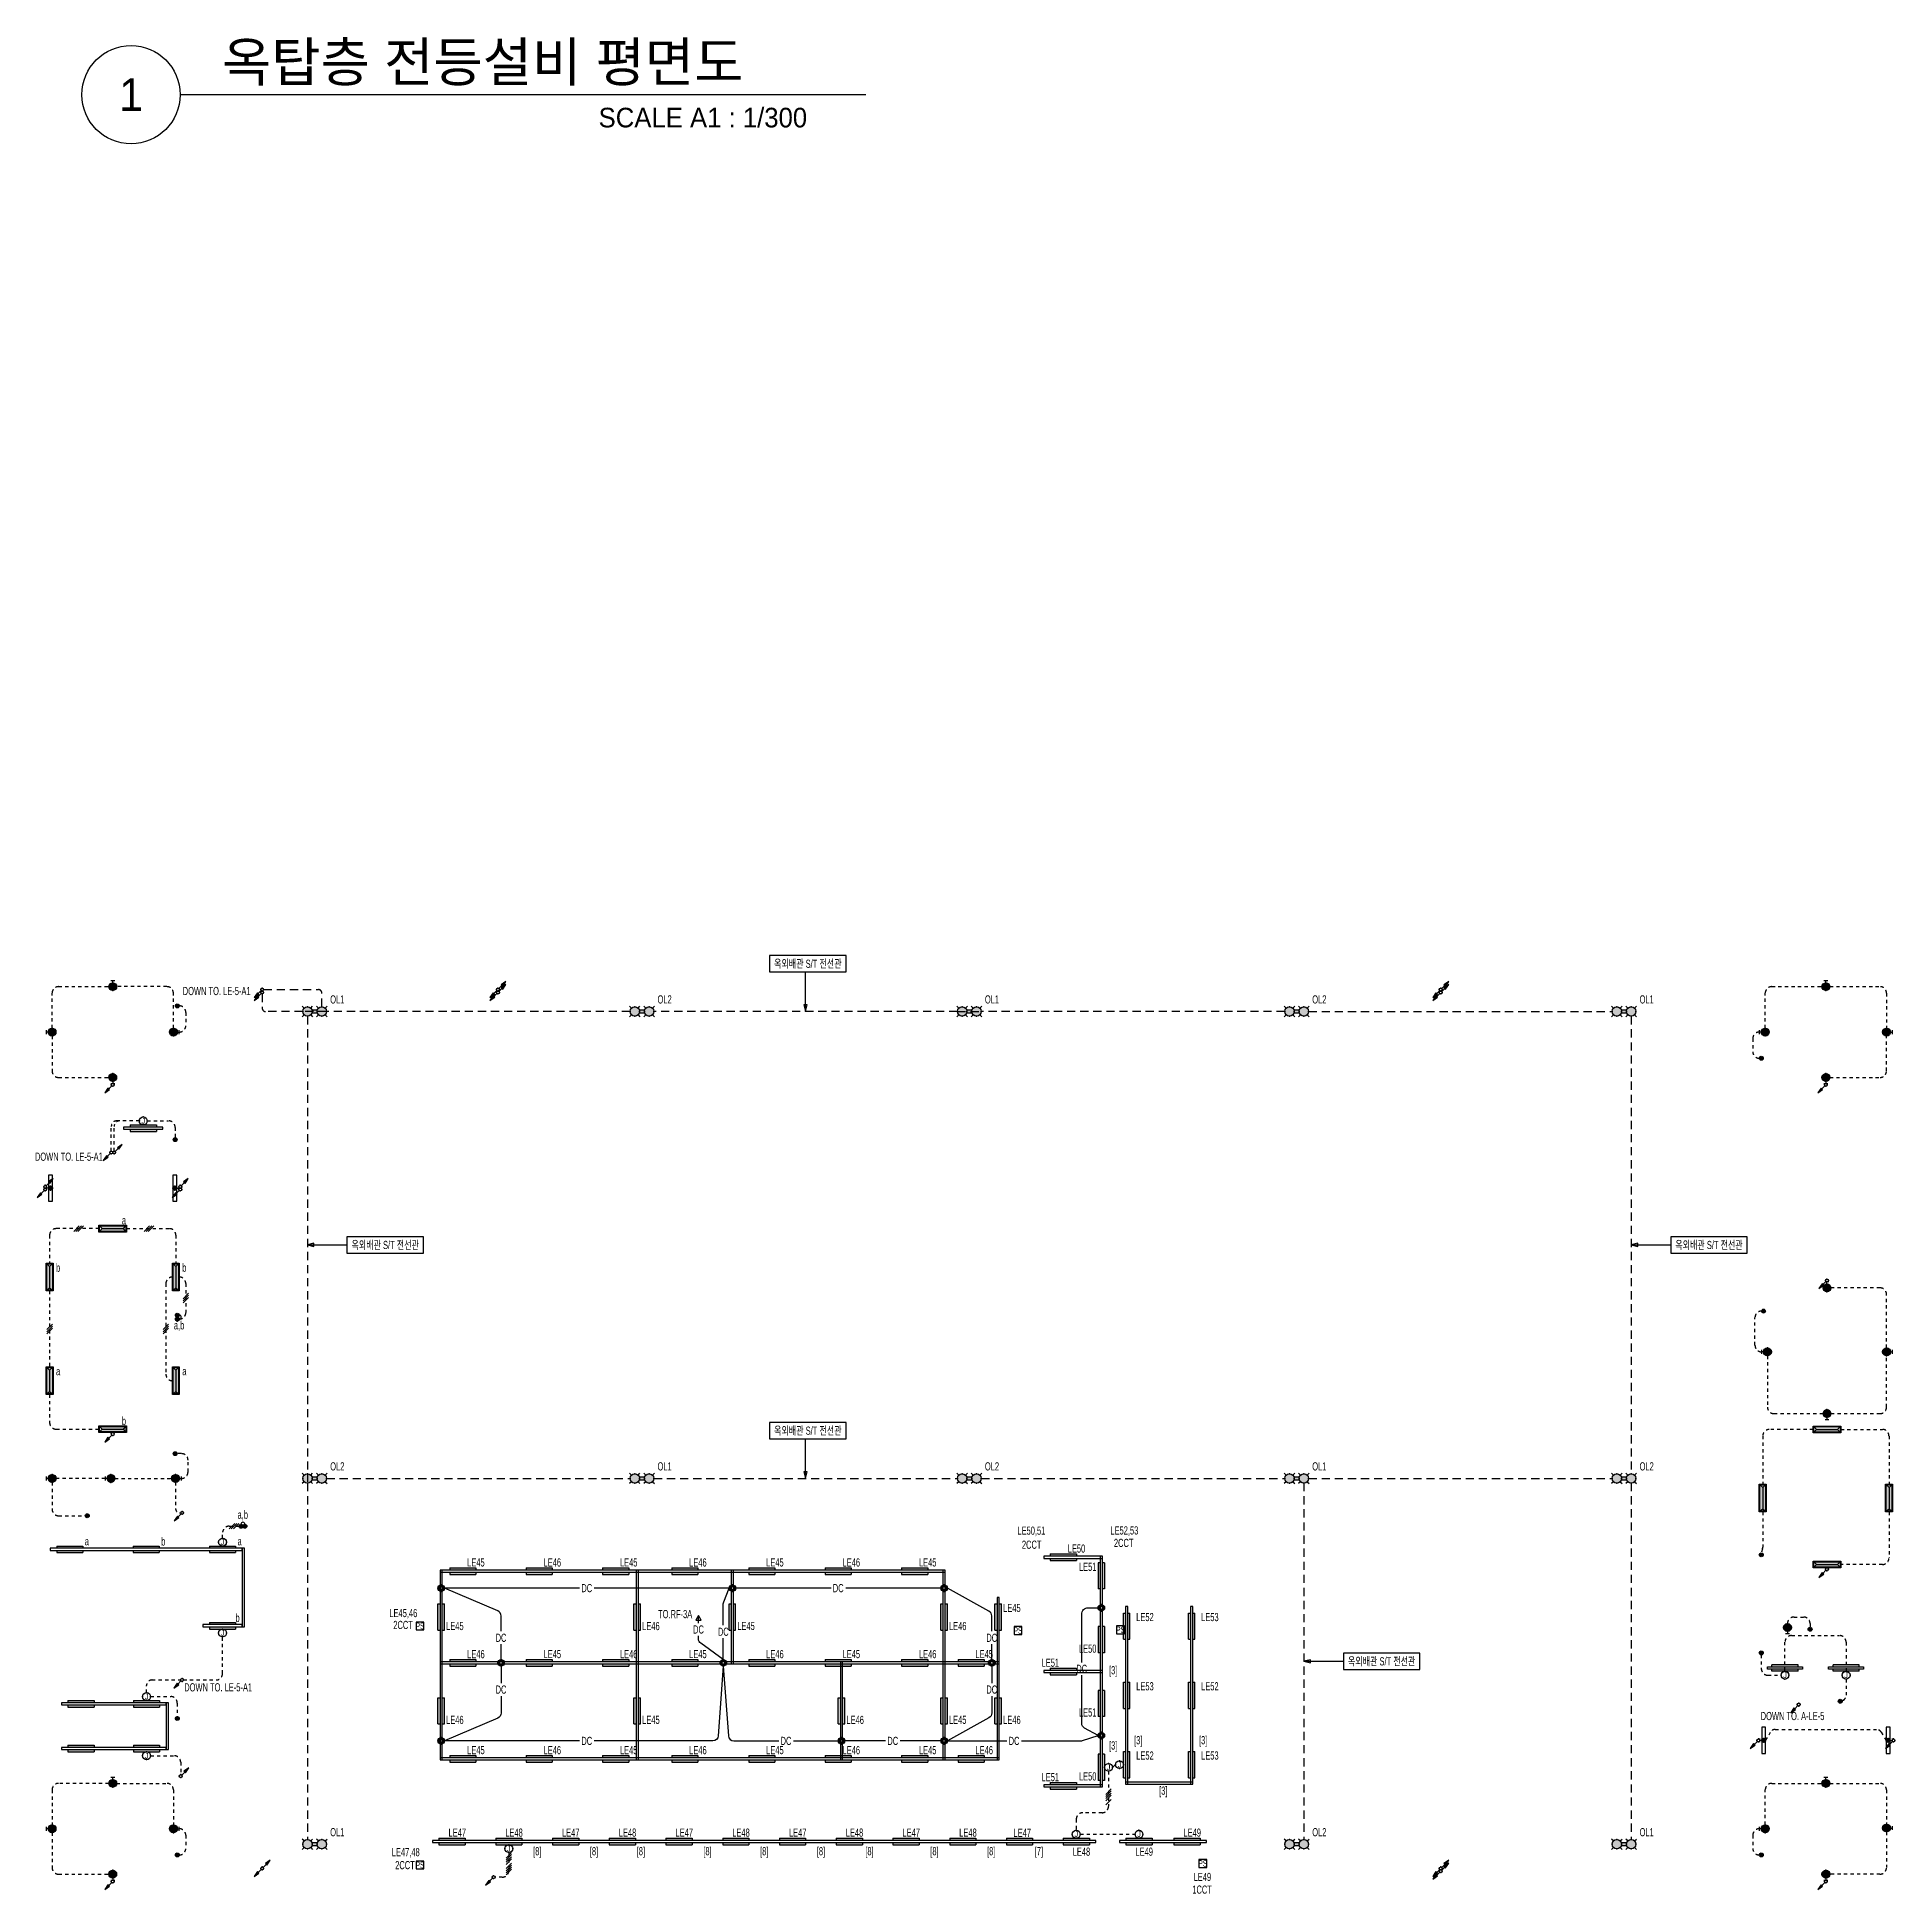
# Model space of a CAD drawing. Header units: millimetres. Extents: x 86947 to 500447, y -530175 to 1059536.
# Drawn here: x 92041 to 177164, y 819673 to 904735 of the extents above; entities that cross this region are included whole.
import ezdxf
from ezdxf.enums import TextEntityAlignment as Align

# ---------------------------------------------------------------- set-up
doc = ezdxf.new("R2010")
doc.units = ezdxf.units.MM
doc.header["$LTSCALE"] = 150
doc.linetypes.add('D1', pattern=[3, 1, -1, 1])
doc.linetypes.add('D2', pattern=[6.5, 2.5, -1.5, 2.5])
for name, color, linetype in [('------03 Lighting Fixture', 3, 'Continuous'), ('------04 Lighting Switch', 2, 'Continuous'), ('------04 Number of Strands (가닥수)', 1, 'Continuous'), ('-----20 General Symbol', 3, 'Continuous'), ('-----22 Embeded in Floor', 4, 'D2'), ('-----23 Concealed or Exposed Wire', 4, 'D1'), ('-----25 Emergency Lighting Embeded Wire in Ceiling or Wall', 1, 'Continuous'), ('-----28 Race Way', 1, 'Continuous'), ('-----29 Indicator', 1, 'Continuous'), ('-----30 Text', 2, 'Continuous'), ('-----41 Drawing Title', 2, 'Continuous')]:
    doc.layers.add(name, color=color, linetype=linetype)
doc.styles.add('ELEC', font='')
doc.styles.get('ELEC').set_extended_font_data('Dotum')

msp = doc.modelspace()

# ---------------------------------------------------------------- texts
at = {"layer": '------04 Lighting Switch', "style": 'ELEC', "width": 0.7}
for s, p in [('OL1', (105793, 860651)), ('OL2', (120793, 860651)), ('OL1', (135793, 860651)), ('OL2', (150793, 860651)), ('OL1', (165793, 860651)), ('a', (96018, 850529)), ('b', (93000, 848367)), ('b', (98785, 848367)), ('a,b', (98544, 845694)), ('a', (93000, 843617)), ('a', (98785, 843617)), ('b', (96018, 841344)), ('OL2', (105793, 839258)), ('OL1', (120793, 839258)), ('OL2', (135793, 839258)), ('OL1', (150793, 839258)), ('OL2', (165793, 839258)), ('a,b', (101463, 837019)), ('a', (94318, 835824)), ('b', (97818, 835824)), ('a', (101318, 835824)), ('LE50', (139666, 835493)), ('LE45', (112146, 834855)), ('LE46', (115646, 834855)), ('LE45', (119146, 834855)), ('LE46', (122317, 834855)), ('LE45', (125847, 834855)), ('LE46', (129347, 834855)), ('LE45', (132847, 834855)), ('LE51', (140178, 834655)), ('b', (101224, 832324)), ('LE45', (136704, 832768)), ('LE52', (142802, 832354)), ('LE53', (145777, 832354)), ('LE45', (111180, 831942)), ('LE46', (120164, 831942)), ('LE45', (124523, 831942)), ('LE46', (134223, 831942)), ('LE46', (112146, 830655)), ('LE45', (115646, 830655)), ('LE46', (119146, 830655)), ('LE45', (122317, 830655)), ('LE46', (125847, 830655)), ('LE45', (129347, 830655)), ('LE46', (132847, 830655)), ('LE45', (135437, 830655)), ('LE50', (140178, 830905)), ('LE51', (138466, 830260)), ('LE53', (142802, 829182)), ('LE52', (145777, 829182)), ('LE46', (111180, 827642)), ('LE45', (120164, 827642)), ('LE46', (129523, 827642)), ('LE45', (134223, 827642)), ('LE46', (136704, 827642)), ('LE51', (140178, 827980)), ('LE45', (112146, 826255)), ('LE46', (115646, 826255)), ('LE45', (119146, 826255)), ('LE46', (122317, 826255)), ('LE45', (125847, 826255)), ('LE46', (129347, 826255)), ('LE45', (132847, 826255)), ('LE46', (135437, 826255)), ('LE52', (142802, 826010)), ('LE53', (145777, 826010)), ('LE51', (138466, 825018)), ('LE50', (140178, 825055)), ('OL1', (105793, 822498)), ('LE47', (111292, 822478)), ('LE48', (113892, 822478)), ('LE47', (116492, 822478)), ('LE48', (119092, 822478)), ('LE47', (121692, 822478)), ('LE48', (124292, 822478)), ('LE47', (126892, 822478)), ('LE48', (129492, 822478)), ('LE47', (132092, 822478)), ('LE48', (134692, 822478)), ('LE47', (137179, 822467)), ('LE49', (144967, 822478)), ('OL2', (150793, 822498)), ('OL1', (165793, 822498)), ('LE48', (139892, 821605)), ('LE49', (142767, 821605))]:
    msp.add_text(s, height=375, dxfattribs=at).set_placement(p, align=Align.MIDDLE)
for s, p in [('LE50,51', (137597, 836313, 0)), ('LE52,53', (141858, 836323, 0)), ('2CCT', (141828, 835750, 0)), ('2CCT', (137612, 835669, 0)), ('LE45,46', (108819, 832537, 0)), ('2CCT', (108809, 831991, 0)), ('LE47,48', (108930, 821583, 0)), ('2CCT', (108896, 820988, 0)), ('LE49', (145434, 820447, 0)), ('1CCT', (145420, 819866, 0))]:
    msp.add_text(s, height=375, dxfattribs=at).set_placement(p, align=Align.MIDDLE_CENTER)
at = {"layer": '-----25 Emergency Lighting Embeded Wire in Ceiling or Wall', "style": 'ELEC', "width": 0.7}
for s, p in [('DC', (117225, 833680)), ('DC', (128747, 833680)), ('TO.RF-3A', (121275, 832490)), ('DC', (122344, 831785)), ('DC', (123482, 831681)), ('DC', (113296, 831404)), ('DC', (135782, 831404)), ('DC', (139904, 829983)), ('DC', (113296, 829031)), ('DC', (135782, 829032)), ('DC', (117225, 826680)), ('DC', (126355, 826680)), ('DC', (131247, 826680)), ('DC', (136805, 826680))]:
    msp.add_text(s, height=375, dxfattribs=at).set_placement(p, align=Align.MIDDLE)
at = {"layer": '-----28 Race Way', "style": 'ELEC', "width": 0.7}
for s, p in [('[3]', (141346, 829869)), ('[3]', (141346, 826424)), ('[3]', (142495, 826665)), ('[3]', (145470, 826665)), ('[3]', (143640, 824354)), ('[8]', (114957, 821580)), ('[8]', (117557, 821580)), ('[8]', (119705, 821580)), ('[8]', (122757, 821580)), ('[8]', (125357, 821580)), ('[8]', (127957, 821580)), ('[8]', (130179, 821580)), ('[8]', (133157, 821580)), ('[8]', (135757, 821580)), ('[7]', (137942, 821580))]:
    msp.add_text(s, height=375, dxfattribs=at).set_placement(p, align=Align.MIDDLE)
at = {"layer": '-----30 Text', "style": 'ELEC', "width": 0.7}
for p in [(127354, 862285), (107988, 849401), (168648, 849401), (127354, 840893), (153648, 830325)]:
    msp.add_text('옥외배관 S/T 전선관', height=375, dxfattribs=at).set_placement(p, align=Align.MIDDLE_CENTER)
at = {"layer": '-----41 Drawing Title', "color": 2, "style": 'ELEC'}
msp.add_text('옥탑층 전등설비 평면도', height=1800, dxfattribs=at).set_placement((100510, 902700))
at = {"layer": '-----41 Drawing Title', "color": 7, "style": 'ELEC'}
msp.add_text('1', height=1500, dxfattribs=at).set_placement((96343, 902100), align=Align.MIDDLE)
at = {"layer": '-----41 Drawing Title', "style": 'ELEC'}
msp.add_text('SCALE A1 : 1/300', height=900, dxfattribs=at).set_placement((127323, 900600), align=Align.RIGHT)
at = {"linetype": 'Continuous', "style": 'ELEC', "width": 0.6}
for s, p in [('DOWN TO. LE-5-A1', (100266, 861036)), ('DOWN TO. LE-5-A1', (93494, 853445)), ('DOWN TO. LE-5-A1', (100335, 829135)), ('DOWN TO. A-LE-5', (172476, 827820))]:
    msp.add_text(s, height=375, dxfattribs=at).set_placement(p, align=Align.MIDDLE)

# ---------------------------------------------------------------- blocks, each defined once
blk = doc.blocks.new('D01')
at = {"linetype": 'Continuous'}
blk.add_circle((0, 0), 150, dxfattribs=at)
for p in [(-150, 0), (0, 150), (150, 0), (0, -150)]:
    blk.add_point(p)
blk = doc.blocks.new('E01')
h = blk.add_hatch(color=256)
edge = h.paths.add_edge_path(flags=17)
edge.add_arc((0, 0), 75, 0, 360)
edge = h.paths.add_edge_path()
edge.add_arc((0, 0), 150, 0, 360)
blk.add_blockref('D01', (0, 0))
at = {"xscale": 0.5, "yscale": 0.5, "zscale": 0.5}
blk.add_blockref('D01', (0, 0), dxfattribs=at)
blk = doc.blocks.new('*U12')
h = blk.add_hatch(color=256)
edge = h.paths.add_edge_path()
edge.add_arc((0, -75), 75, 0, 360)
blk.add_circle((0, -75), 75)
blk = doc.blocks.new('*U13')
h = blk.add_hatch(color=256)
edge = h.paths.add_edge_path()
edge.add_arc((-75, -75), 75, 0, 360)
h = blk.add_hatch(color=256)
edge = h.paths.add_edge_path()
edge.add_arc((75, -75), 75, 0, 360)
for centre in [(-75, -75), (75, -75)]:
    blk.add_circle(centre, 75)
blk.add_arc((0, 0), 75, 0, 180)
blk.add_point((150, -75))
blk = doc.blocks.new('벽부 비상등')
h = blk.add_hatch(color=0)
h.dxf.hatch_style = 1
h.paths.add_polyline_path([(0, 488), (-128, 600), (-128, -600), (0, -488)])
h = blk.add_hatch(color=0)
h.dxf.hatch_style = 1
h.paths.add_polyline_path([(128, 600), (0, 488), (0, -488), (128, -600)])
at = {"color": 1}
for p, q in [((-128, 600), (0, 488)), ((0, 488), (128, 600)), ((0, -488), (0, 488)), ((-128, -600), (0, -488)), ((0, -488), (128, -600))]:
    blk.add_line(p, q, dxfattribs=at)
blk.add_lwpolyline([(158, -630), (158, 630), (-158, 630), (-158, -630)], close=True)
blk.add_lwpolyline([(128, -600), (128, 600), (-128, 600), (-128, -600)], close=True, dxfattribs=at)
blk = doc.blocks.new('D06')
for p, q in [((-75, 0), (0, 0)), ((0, -75), (0, 75))]:
    blk.add_line(p, q)
at = {"linetype": 'Continuous'}
blk.add_circle((-225, 0), 150, dxfattribs=at)
for p in [(-375, 0), (-225, 150), (-75, 0), (-225, -150)]:
    blk.add_point(p)
blk = doc.blocks.new('E06')
blk.add_hatch(color=256).paths.add_polyline_path([(-75, 0, 1), (-375, 0, 1)])
blk.add_blockref('D06', (0, 0))
blk = doc.blocks.new('E17')
h = blk.add_hatch(color=256)
h.paths.add_polyline_path([(600, 100), (-600, 100), (-600, 0), (600, 0)])
h.paths.add_polyline_path([(600, -100), (-600, -100), (-600, -200), (600, -200)])
for p, q in [((-600, 100), (600, 100)), ((-600, 100), (-600, 0)), ((600, 100), (600, 0)), ((600, 100), (600, 0)), ((-600, -100), (-600, -200)), ((-600, -200), (600, -200)), ((600, -100), (600, -200))]:
    blk.add_line(p, q)
blk = doc.blocks.new('O04')
blk.add_circle((0, 0), 150)
for p in [(-150, 0), (0, 150), (150, 0), (0, -150)]:
    blk.add_point(p)
at = {"style": 'ELEC'}
blk.add_text('J', height=214, dxfattribs=at).set_placement((0, 0), align=Align.MIDDLE)
blk = doc.blocks.new('O01')
blk.add_hatch(color=256).paths.add_polyline_path([(-149, -218), (-218, -149), (-368, -368)])
blk.add_line((-46, -46), (-184, -184))
blk.add_lwpolyline([(-368, -368), (-149, -218), (-218, -149), (-368, -368)])
blk.add_circle((0, 0), 65)
for p in [(-65, 0), (-65, 0), (0, 65), (0, 65), (65, 0), (65, 0), (0, -65), (0, -65)]:
    blk.add_point(p)
blk = doc.blocks.new('*U44')
at = {"color": 0}
for p, q in [((-186, -106), (26, 106)), ((-106, -106), (106, 106)), ((-26, -106), (186, 106))]:
    blk.add_line(p, q, dxfattribs=at)
blk = doc.blocks.new('*U45')
at = {"color": 0}
for p, q in [((-426, -106), (-214, 106)), ((-346, -106), (-134, 106)), ((-266, -106), (-54, 106)), ((-186, -106), (26, 106)), ((-26, -106), (186, 106)), ((54, -106), (266, 106)), ((134, -106), (346, 106)), ((214, -106), (426, 106))]:
    blk.add_line(p, q, dxfattribs=at)
blk = doc.blocks.new('*U46')
at = {"color": 0}
for p, q in [((-306, -106), (-94, 106)), ((-226, -106), (-14, 106)), ((-146, -106), (66, 106)), ((-66, -106), (146, 106)), ((94, -106), (306, 106))]:
    blk.add_line(p, q, dxfattribs=at)
blk = doc.blocks.new('D12')
at = {"linetype": 'Continuous'}
blk.add_lwpolyline([(600, -90), (600, 90), (-600, 90), (-600, -90)], close=True, dxfattribs=at)
blk.add_circle((0, 0), 90, dxfattribs=at)
for p in [(-90, 0), (0, 90), (90, 0), (0, -90)]:
    blk.add_point(p)
blk = doc.blocks.new('E13')
at = {"layer": '------03 Lighting Fixture'}
blk.add_hatch(color=256, dxfattribs=at).paths.add_polyline_path([(-90, 180, 1), (90, 180, 1)])
for p, q in [((90, 0), (-90, 0)), ((0, 90), (0, 0))]:
    blk.add_line(p, q, dxfattribs=at)
blk.add_blockref('D12', (0, 180), dxfattribs=at)
blk = doc.blocks.new('LED투광등')
h = blk.add_hatch(color=256)
h.dxf.hatch_style = 1
edge = h.paths.add_edge_path()
edge.add_arc((-275, 0), 180, 0, 360)
edge = h.paths.add_edge_path()
edge.add_arc((275, 0), 180, 0, 360)
edge = h.paths.add_edge_path()
edge.add_line((-102, -50), (102, -50))
edge.add_line((102, 50), (-102, 50))
for p, q in [((-402, 127), (-475, 200)), ((-148, 127), (-75, 200)), ((148, 127), (75, 200)), ((402, 127), (475, 200)), ((-402, -127), (-475, -200)), ((-148, -127), (-75, -200)), ((148, -127), (75, -200)), ((402, -127), (475, -200))]:
    blk.add_line(p, q)
for points in [[(102, 50), (-102, 50)], [(-102, -50), (102, -50)]]:
    blk.add_lwpolyline(points)
at = {"linetype": 'Continuous'}
for centre in [(-275, 0), (275, 0)]:
    blk.add_circle(centre, 180, dxfattribs=at)
for p in [(-455, 0), (-275, 180), (-95, 0), (95, 0), (275, 180), (455, 0), (-275, -180), (275, -180)]:
    blk.add_point(p)
blk = doc.blocks.new('O07')
blk.add_lwpolyline([(0, -100), (173, 0), (0, 100)], close=True)
blk = doc.blocks.new('*U15')
blk.add_lwpolyline([(150, 0), (-150, 0), (-150, -300), (150, -300)], close=True)
at = {"style": 'ELEC', "width": 0.6}
blk.add_text('PS', height=250, dxfattribs=at).set_placement((0, -150), align=Align.MIDDLE)

# ---------------------------------------------------------------- linework, layer by layer
at = {"layer": '-----22 Embeded in Floor'}
for p, q in [((102354, 860905), (102354, 860248)), ((102419, 861100), (104934, 861100)), ((105084, 860314), (105084, 860950)), ((104208, 860098), (102504, 860098)), ((105300, 860098), (104208, 860098)), ((104424, 859882), (104424, 838921)), ((119208, 860098), (105300, 860098)), ((134208, 860098), (120300, 860098)), ((134208, 860098), (135300, 860098)), ((149208, 860098), (135300, 860098)), ((150300, 860098), (164208, 860098)), ((165084, 859882), (165084, 838921)), ((104424, 838921), (104424, 838489)), ((104424, 838489), (104424, 822161)), ((105300, 838705), (119208, 838705)), ((120300, 838705), (134208, 838705)), ((135300, 838705), (149208, 838705)), ((150084, 838489), (150084, 822161)), ((150300, 838705), (164208, 838705)), ((165084, 838489), (165084, 822161))]:
    msp.add_line(p, q, dxfattribs=at)
for centre, start, end in [((104934, 860950), 0, 90), ((102504, 860248), 180, 270)]:
    msp.add_arc(centre, 150, start, end, dxfattribs=at)
at = {"layer": '-----23 Concealed or Exposed Wire'}
msp.add_line((141314, 825468), (141456, 825591), dxfattribs=at)
for points in [[(92724, 859335), (92724, 860935, -0.414214), (93024, 861235), (95324, 861235)], [(98284, 859335), (98284, 860935, 0.414214), (97984, 861235), (95684, 861235)], [(171224, 859335), (171224, 860935, -0.414214), (171524, 861235), (173824, 861235)], [(174184, 861235), (176484, 861235, -0.414214), (176784, 860935), (176784, 859335)], [(98554, 860355, -0.414214), (98854, 860055), (98854, 859455, -0.414214), (98554, 859155)], [(92724, 858975), (92724, 857375, 0.414214), (93024, 857075), (95324, 857075)], [(170954, 859155, 0.414214), (170654, 858855), (170654, 858255, 0.414214), (170954, 857955), (170954, 857955)], [(174184, 857075), (176484, 857075, 0.414214), (176784, 857375), (176784, 858975)], [(96724, 855085), (95689, 855085, 0.414214), (95439, 854835)], [(95569, 853705), (95569, 854835, -0.414214), (95819, 855085)], [(97084, 855085), (98064, 855085, -0.414214), (98364, 854785), (98364, 854315)], [(94874, 850148), (92911, 850148, 0.414214), (92611, 849848), (92611, 848560)], [(96134, 850148), (98096, 850148, -0.414214), (98396, 849848), (98396, 848560)], [(98239, 847930, 0.414214), (97939, 847630), (97939, 843480, 0.414214), (98239, 843180), (98239, 843180)], [(98554, 847930, -0.414214), (98854, 847630), (98854, 846305, -0.414214), (98554, 846005), (98554, 846005)], [(176784, 844685), (176784, 847135, 0.414214), (176484, 847435), (174234, 847435)], [(171054, 844505, -0.414214), (170754, 844805), (170754, 846070, -0.414214), (171054, 846370)], [(171324, 844325), (171324, 841975, 0.414214), (171624, 841675), (173874, 841675)], [(174234, 841675), (176484, 841675, 0.414214), (176784, 841975), (176784, 844325)], [(92611, 842550), (92611, 841263, 0.414214), (92911, 840963), (94874, 840963)], [(173424, 840948), (171411, 840948, 0.414214), (171111, 840648), (171111, 838435)], [(174684, 840948), (176596, 840948, -0.414214), (176896, 840648), (176896, 838435)], [(98654, 838705, 0.414214), (98954, 839005), (98954, 839540, 0.414214), (98654, 839840), (98454, 839840)], [(92724, 838525), (92724, 837295, 0.414214), (93024, 836995), (94244, 836995)], [(98384, 838525), (98384, 837325, 0.414214), (98584, 837125), (98624, 837125)], [(171111, 837175), (171111, 835561, -0.07419), (171098, 835473), (171044, 835295)], [(176896, 837175), (176896, 835063, -0.414214), (176596, 834763), (174684, 834763)], [(100537, 835965), (100537, 836215, -0.414214), (100837, 836515), (101289, 836515)], [(172244, 832055, -0.414214), (172544, 832355), (172979, 832355, -0.414214), (173279, 832055), (173279, 831885)], [(98743, 829470), (100237, 829470, 0.414214), (100537, 829770), (100537, 831445)], [(172130, 829870), (172130, 831205, -0.414214), (172430, 831505), (174630, 831505, -0.414214), (174930, 831205), (174930, 829870)], [(171044, 830623), (171044, 829990, 0.414214), (171344, 829690), (171950, 829690)], [(97054, 828890), (97054, 829220, -0.414214), (97304, 829470), (98613, 829470)], [(174930, 829510), (174930, 828780, -0.235536), (174811, 828540), (174751, 828495)], [(97234, 828710), (98164, 828710, -0.414214), (98464, 828410), (98464, 827795)], [(171244, 826705), (171471, 827084, -0.263447), (171685, 827205), (176322, 827205, -0.263447), (176536, 827084), (176764, 826705)], [(97234, 826000), (98319, 826000, -0.414214), (98619, 825700), (98619, 825135)], [(141134, 825288), (141134, 823688, -0.414214), (140834, 823388), (139954, 823388, 0.414214), (139654, 823088), (139654, 822583)], [(95324, 824735), (93024, 824735, 0.414214), (92724, 824435), (92724, 822835)], [(95684, 824735), (97984, 824735, -0.414214), (98284, 824435), (98284, 822835)], [(171224, 822835), (171224, 824435, -0.414214), (171524, 824735), (173824, 824735)], [(174184, 824735), (176481, 824735, -0.414214), (176781, 824435), (176781, 822868)], [(92724, 822475), (92724, 820875, 0.414214), (93024, 820575), (95324, 820575)], [(98554, 822655, -0.414214), (98854, 822355), (98854, 821755, -0.414214), (98554, 821455)], [(170954, 822655, 0.414214), (170654, 822355), (170654, 821755, 0.414214), (170954, 821455), (170954, 821455)], [(176781, 822508), (176781, 820875, -0.414214), (176481, 820575), (174184, 820575)], [(113654, 821563), (113654, 820739, -0.414214), (113354, 820439), (113023, 820439)]]:
    msp.add_lwpolyline(points, format="xyb", dxfattribs=at)
for points in [[(95439, 853705), (95439, 854870)], [(92611, 847300), (92611, 843810)], [(95154, 838705), (92904, 838705)], [(95604, 838705), (98204, 838705)], [(139834, 822403), (142349, 822403)]]:
    msp.add_lwpolyline(points, dxfattribs=at)
at = {"layer": '-----25 Emergency Lighting Embeded Wire in Ceiling or Wall'}
for p, q in [((116897, 833680), (110704, 833680)), ((123747, 833680), (117568, 833680)), ((128418, 833680), (124047, 833680)), ((133447, 833680), (129090, 833680)), ((116897, 826680), (110704, 826680)), ((126699, 826680), (128747, 826680)), ((130918, 826680), (129047, 826680)), ((133447, 826680), (131590, 826680))]:
    msp.add_line(p, q, dxfattribs=at)
at = {"layer": '-----25 Emergency Lighting Embeded Wire in Ceiling or Wall', "elevation": 0}
for points in [[(113296, 831701), (113296, 832404, 0.299944), (113144, 832633), (110704, 833680)], [(123482, 831977), (123482, 832956, -0.093517), (123499, 833047), (123747, 833680)], [(123482, 830105), (123249, 826912, -0.39303), (122999, 826680), (117568, 826680)], [(123482, 830105), (123715, 826912, 0.39303), (123964, 826680), (126027, 826680)], [(113296, 828734), (113296, 827957, -0.299944), (113144, 827727), (110704, 826680)]]:
    msp.add_lwpolyline(points, format="xyb", dxfattribs=at)
at = {"layer": '-----25 Emergency Lighting Embeded Wire in Ceiling or Wall'}
for points in [[(135782, 831700), (135782, 832402, 0.272373), (135654, 832621), (133747, 833680)], [(139904, 830279), (139904, 832480, -0.414214), (140204, 832780), (140654, 832780)], [(123482, 830405), (122447, 831150, -0.241237), (122344, 831353), (122344, 831488)], [(140654, 826930), (140035, 827265, -0.275301), (139904, 827485), (139904, 829686)], [(135782, 828735), (135782, 827958, -0.272373), (135654, 827739), (133747, 826680)], [(137148, 826680), (139863, 826680, 0.080611), (139942, 826693), (140654, 826930)]]:
    msp.add_lwpolyline(points, format="xyb", dxfattribs=at)
for points in [[(122344, 832081), (122344, 832425)], [(135782, 830405), (135782, 831107)], [(135782, 830105), (135782, 829328)], [(133747, 826680), (136477, 826680)]]:
    msp.add_lwpolyline(points, dxfattribs=at)
at = {"layer": '-----25 Emergency Lighting Embeded Wire in Ceiling or Wall', "elevation": 0}
for points in [[(113296, 830405), (113296, 831108)], [(123482, 830405), (123482, 831384)], [(113296, 830105), (113296, 829327)]]:
    msp.add_lwpolyline(points, dxfattribs=at)
at = {"layer": '-----28 Race Way', "elevation": 0}
for points in [[(96004, 854705), (97804, 854705), (97804, 854805), (96004, 854805)], [(92637, 835405), (101437, 835405), (101437, 835505), (92637, 835505)], [(101437, 835505), (101437, 831905), (101537, 831905), (101537, 835505)], [(138166, 835043), (140854, 835043), (140854, 835143), (138166, 835143)], [(140754, 835143), (140754, 824568), (140854, 824568), (140854, 835143)], [(110504, 834505), (110504, 825805), (110604, 825805), (110604, 834505)], [(110504, 834405), (133647, 834405), (133647, 834505), (110504, 834505)], [(119488, 834505), (119488, 825805), (119588, 825805), (119588, 834505)], [(123847, 834505), (123847, 830205), (123947, 830205), (123947, 834505)], [(133547, 834505), (133547, 825805), (133647, 825805), (133647, 834505)], [(136028, 833255), (136028, 825805), (136128, 825805), (136128, 833255)], [(141916, 832834), (141916, 824691), (142016, 824691), (142016, 832834)], [(144891, 832834), (144891, 824691), (144991, 824691), (144991, 832834)], [(99637, 831905), (101437, 831905), (101437, 832005), (99637, 832005)], [(110504, 830205), (136128, 830205), (136128, 830305), (110504, 830305)], [(128847, 830305), (128847, 825805), (128947, 825805), (128947, 830305)], [(138166, 829810), (140854, 829810), (140854, 829910), (138166, 829910)], [(93154, 828330), (97954, 828330), (97954, 828430), (93154, 828430)], [(97954, 828430), (97954, 826280), (98054, 826280), (98054, 828430)], [(93154, 826280), (97954, 826280), (97954, 826380), (93154, 826380)], [(110504, 825805), (136128, 825805), (136128, 825905), (110504, 825905)], [(138166, 824568), (140854, 824568), (140854, 824668), (138166, 824668)], [(141916, 824691), (144991, 824691), (144991, 824791), (141916, 824791)], [(110154, 822023), (140554, 822023), (140554, 822123), (110154, 822123)]]:
    msp.add_lwpolyline(points, close=True, dxfattribs=at)
at = {"layer": '-----28 Race Way'}
for points in [[(171330, 830070), (172930, 830070), (172930, 829970), (171330, 829970)], [(174130, 830070), (175730, 830070), (175730, 829970), (174130, 829970)], [(145629, 822123), (141629, 822123), (141629, 822023), (145629, 822023)]]:
    msp.add_lwpolyline(points, close=True, dxfattribs=at)
at = {"layer": '-----29 Indicator', "color": 1}
for p, q in [((127254, 860098), (127254, 861910)), ((127329, 860398), (127179, 860398)), ((127179, 860398), (127254, 860098)), ((127254, 860098), (127329, 860398)), ((104724, 849476), (104424, 849401)), ((104424, 849401), (104724, 849326)), ((104424, 849401), (106237, 849401)), ((104724, 849326), (104724, 849476)), ((165384, 849476), (165084, 849401)), ((165084, 849401), (165384, 849326)), ((165084, 849401), (166897, 849401)), ((165384, 849326), (165384, 849476)), ((127254, 838705), (127254, 840518)), ((127329, 839005), (127179, 839005)), ((127179, 839005), (127254, 838705)), ((127254, 838705), (127329, 839005)), ((150384, 830400), (150084, 830325)), ((150084, 830325), (150384, 830250)), ((150084, 830325), (151897, 830325)), ((150384, 830250), (150384, 830400))]:
    msp.add_line(p, q, dxfattribs=at)
for points in [[(125602, 862660), (125602, 861910), (129105, 861910), (129105, 862660)], [(106237, 849776), (106237, 849026), (109739, 849026), (109739, 849776)], [(166897, 849776), (166897, 849026), (170399, 849026), (170399, 849776)], [(125602, 841268), (125602, 840518), (129105, 840518), (129105, 841268)], [(151897, 830700), (151897, 829950), (155399, 829950), (155399, 830700)]]:
    msp.add_lwpolyline(points, close=True, dxfattribs=at)
at = {"layer": '-----41 Drawing Title', "color": 7}
msp.add_line((130007, 902100), (98593, 902100), dxfattribs=at)
msp.add_circle((96343, 902100), 2250, dxfattribs=at)

# ---------------------------------------------------------------- block references
at = {"layer": '------03 Lighting Fixture', "xscale": 1.2, "yscale": 1.2, "zscale": 1.2}
for p, rotation in [((95504, 861505), 89.99999999999999), ((174004, 861505), 90), ((92454, 859155), 180), ((170954, 859155), 180), ((95504, 856805), 270), ((174004, 856805), 270), ((174054, 847705), 90), ((171054, 844505), 180), ((174054, 841405), 270), ((92454, 838705), 180), ((95154, 838705), 180), ((172244, 831605), 270), ((95504, 825005), 89.99999999999997), ((174004, 825005), 90), ((92454, 822655), 180), ((170954, 822655), 180), ((95504, 820305), 270), ((174004, 820305), 270)]:
    msp.add_blockref('E06', p, dxfattribs=dict(at, rotation=rotation))
for name, p in [('LED투광등', (104754, 860098)), ('LED투광등', (119754, 860098)), ('LED투광등', (134754, 860098)), ('LED투광등', (149754, 860098)), ('LED투광등', (164754, 860098)), ('E06', (98554, 859155)), ('E06', (177054, 859155)), ('E06', (177054, 844505)), ('E06', (98654, 838705)), ('LED투광등', (104754, 838705)), ('LED투광등', (119754, 838705)), ('LED투광등', (134754, 838705)), ('LED투광등', (149754, 838705)), ('LED투광등', (164754, 838705)), ('E06', (98554, 822655)), ('E06', (177051, 822688)), ('LED투광등', (104754, 821945)), ('LED투광등', (149754, 821945)), ('LED투광등', (164754, 821945))]:
    msp.add_blockref(name, p, dxfattribs=at)
at = {"layer": '------03 Lighting Fixture', "color": 3}
for p in [(96904, 854805), (93537, 835505), (97037, 835505), (100537, 835505), (139066, 835143), (111546, 834505), (115046, 834505), (118546, 834505), (121717, 834505), (125247, 834505), (128747, 834505), (132247, 834505), (100537, 832005), (111546, 830305), (115046, 830305), (118546, 830305), (121717, 830305), (125247, 830305), (128747, 830305), (132247, 830305), (134837, 830305), (139066, 829910), (94054, 828430), (97054, 828430), (94054, 826380), (97054, 826380), (111546, 825905), (115046, 825905), (118546, 825905), (121717, 825905), (125247, 825905), (128747, 825905), (132247, 825905), (134837, 825905), (139066, 824668), (111054, 822123), (113654, 822123), (116254, 822123), (118854, 822123), (121454, 822123), (124054, 822123), (126654, 822123), (129254, 822123), (131854, 822123), (134454, 822123), (137054, 822123), (139654, 822123), (142529, 822123), (144729, 822123)]:
    msp.add_blockref('E17', p, dxfattribs=at)
at = {"layer": '------03 Lighting Fixture'}
for p, rotation in [((92474, 852005), 270), ((98534, 852005), 89.99999999999999), ((170974, 826705), 270), ((177034, 826705), 89.99999999999999)]:
    msp.add_blockref('E13', p, dxfattribs=dict(at, rotation=rotation))
at = {"layer": '------03 Lighting Fixture', "xscale": -1}
for p, rotation in [((95504, 850148), 270), ((92611, 847930), 180), ((98396, 847930), 180), ((92611, 843180), 180), ((98396, 843180), 180), ((95504, 840963), 270), ((174054, 840948), 270), ((171111, 837805), 180), ((176896, 837805), 180), ((174054, 834763), 270)]:
    msp.add_blockref('벽부 비상등', p, dxfattribs=dict(at, rotation=rotation))
at = {"layer": '------03 Lighting Fixture', "color": 3}
for p, rotation in [((140854, 834243), 270), ((110504, 832355), 89.99999999999999), ((119488, 832355), 89.99999999999999), ((123847, 832355), 89.99999999999999), ((133547, 832355), 89.99999999999999), ((136028, 832355), 89.99999999999999), ((141916, 831934), 90), ((144891, 831934), 90), ((140854, 831318), 270), ((172130, 829970), 180), ((174930, 829970), 180), ((141916, 828763), 90), ((144891, 828763), 90), ((110504, 828055), 89.99999999999999), ((119488, 828055), 89.99999999999999), ((128847, 828055), 89.99999999999999), ((133547, 828055), 89.99999999999999), ((136028, 828055), 89.99999999999999), ((140854, 828393), 270), ((140854, 825468), 270), ((141916, 825591), 90), ((144891, 825591), 90)]:
    msp.add_blockref('E17', p, dxfattribs=dict(at, rotation=rotation))
at = {"layer": '------03 Lighting Fixture'}
for p in [(110554, 833680), (123897, 833680), (133597, 833680), (140804, 832780), (113296, 830255), (123482, 830255), (135782, 830255), (110554, 826680), (128897, 826680), (133597, 826680), (140804, 826930)]:
    msp.add_blockref('E01', p, dxfattribs=at)
at = {"layer": '------04 Lighting Switch', "xscale": 1.2, "yscale": 1.2, "zscale": 1.2}
for name, p, rotation in [('*U12', (98554, 860355), 270), ('*U12', (170954, 857955), 89.99999999999999), ('*U12', (98454, 854225), 270), ('*U13', (98554, 846095), 270), ('*U12', (171054, 846370), 89.99999999999999), ('*U12', (98454, 839840), 270), ('*U12', (94334, 836905), 180), ('*U12', (170954, 835205), 89.99999999999999), ('*U12', (173279, 831705), 180), ('*U12', (170954, 830713), 89.99999999999999), ('*U12', (174661, 828405), 180), ('*U12', (98554, 827705), 269.9999999999999), ('*U12', (98554, 821455), 269.9999999999999), ('*U12', (170954, 821455), 89.99999999999999)]:
    msp.add_blockref(name, p, dxfattribs=dict(at, rotation=rotation))
for name, p in [('*U13', (101469, 836605)), ('*U15', (109584, 832125)), ('*U15', (136984, 831915)), ('*U15', (141684, 831950)), ('*U15', (109584, 821175)), ('*U15', (145454, 821247))]:
    msp.add_blockref(name, p, dxfattribs=at)
at = {"layer": '------04 Number of Strands (가닥수)', "xscale": 1.2, "yscale": 1.2, "zscale": 1.2}
for p in [(93942, 850148), (97165, 850148), (101063, 836515)]:
    msp.add_blockref('*U44', p, dxfattribs=at)
at = {"layer": '------04 Number of Strands (가닥수)', "xscale": -1.2, "yscale": 1.2, "zscale": 1.2, "rotation": 90}
for name, p in [('*U44', (98854, 846968)), ('*U44', (92611, 845555)), ('*U44', (97939, 845555)), ('*U46', (141134, 824114)), ('*U45', (113654, 821053))]:
    msp.add_blockref(name, p, dxfattribs=at)
at = {"layer": '-----20 General Symbol', "rotation": 180}
for p in [(113154, 861100), (156354, 861100), (113154, 860970), (156354, 860970), (95569, 853640), (92409, 852070), (98599, 852070), (98619, 825070), (102354, 820840), (156354, 820840), (156354, 820710)]:
    msp.add_blockref('O01', p, dxfattribs=at)
at = {"layer": '-----20 General Symbol'}
for p in [(102354, 861100), (102354, 860970), (113154, 861100), (113154, 860970), (156354, 861100), (156354, 860970), (95504, 856740), (174004, 856740), (95439, 853640), (92409, 851940), (98599, 851940), (174054, 847770), (95504, 840740), (98689, 837125), (174054, 834540), (98678, 829470), (172759, 828340), (170909, 826705), (177099, 826705), (102354, 820840), (156354, 820840), (156354, 820710), (95504, 820240), (112958, 820439), (174004, 820240)]:
    msp.add_blockref('O01', p, dxfattribs=at)
at = {"layer": '-----20 General Symbol', "xscale": 1.2, "yscale": 1.2, "zscale": 1.2}
for p in [(96904, 855085), (100537, 835785), (100537, 831625), (172130, 829690), (174930, 829690), (97054, 828710), (97054, 826000), (141636, 825591), (141134, 825468), (139654, 822403), (142529, 822403), (113654, 821743)]:
    msp.add_blockref('O04', p, dxfattribs=at)
at = {"layer": '-----25 Emergency Lighting Embeded Wire in Ceiling or Wall', "xscale": 1.199999999953434, "yscale": 1.199999999953434, "zscale": 1.199999999953434, "rotation": 89.99999999999999}
msp.add_blockref('O07', (122344, 832217), dxfattribs=at)

msp.set_redraw_order([(e.dxf.handle, doc.entitydb.next_handle()) for e in msp.query("TEXT MTEXT ATTDEF DIMENSION ARC_DIMENSION")])  # texts and dimensions are drawn at this point

doc.saveas('drawing.dxf')
